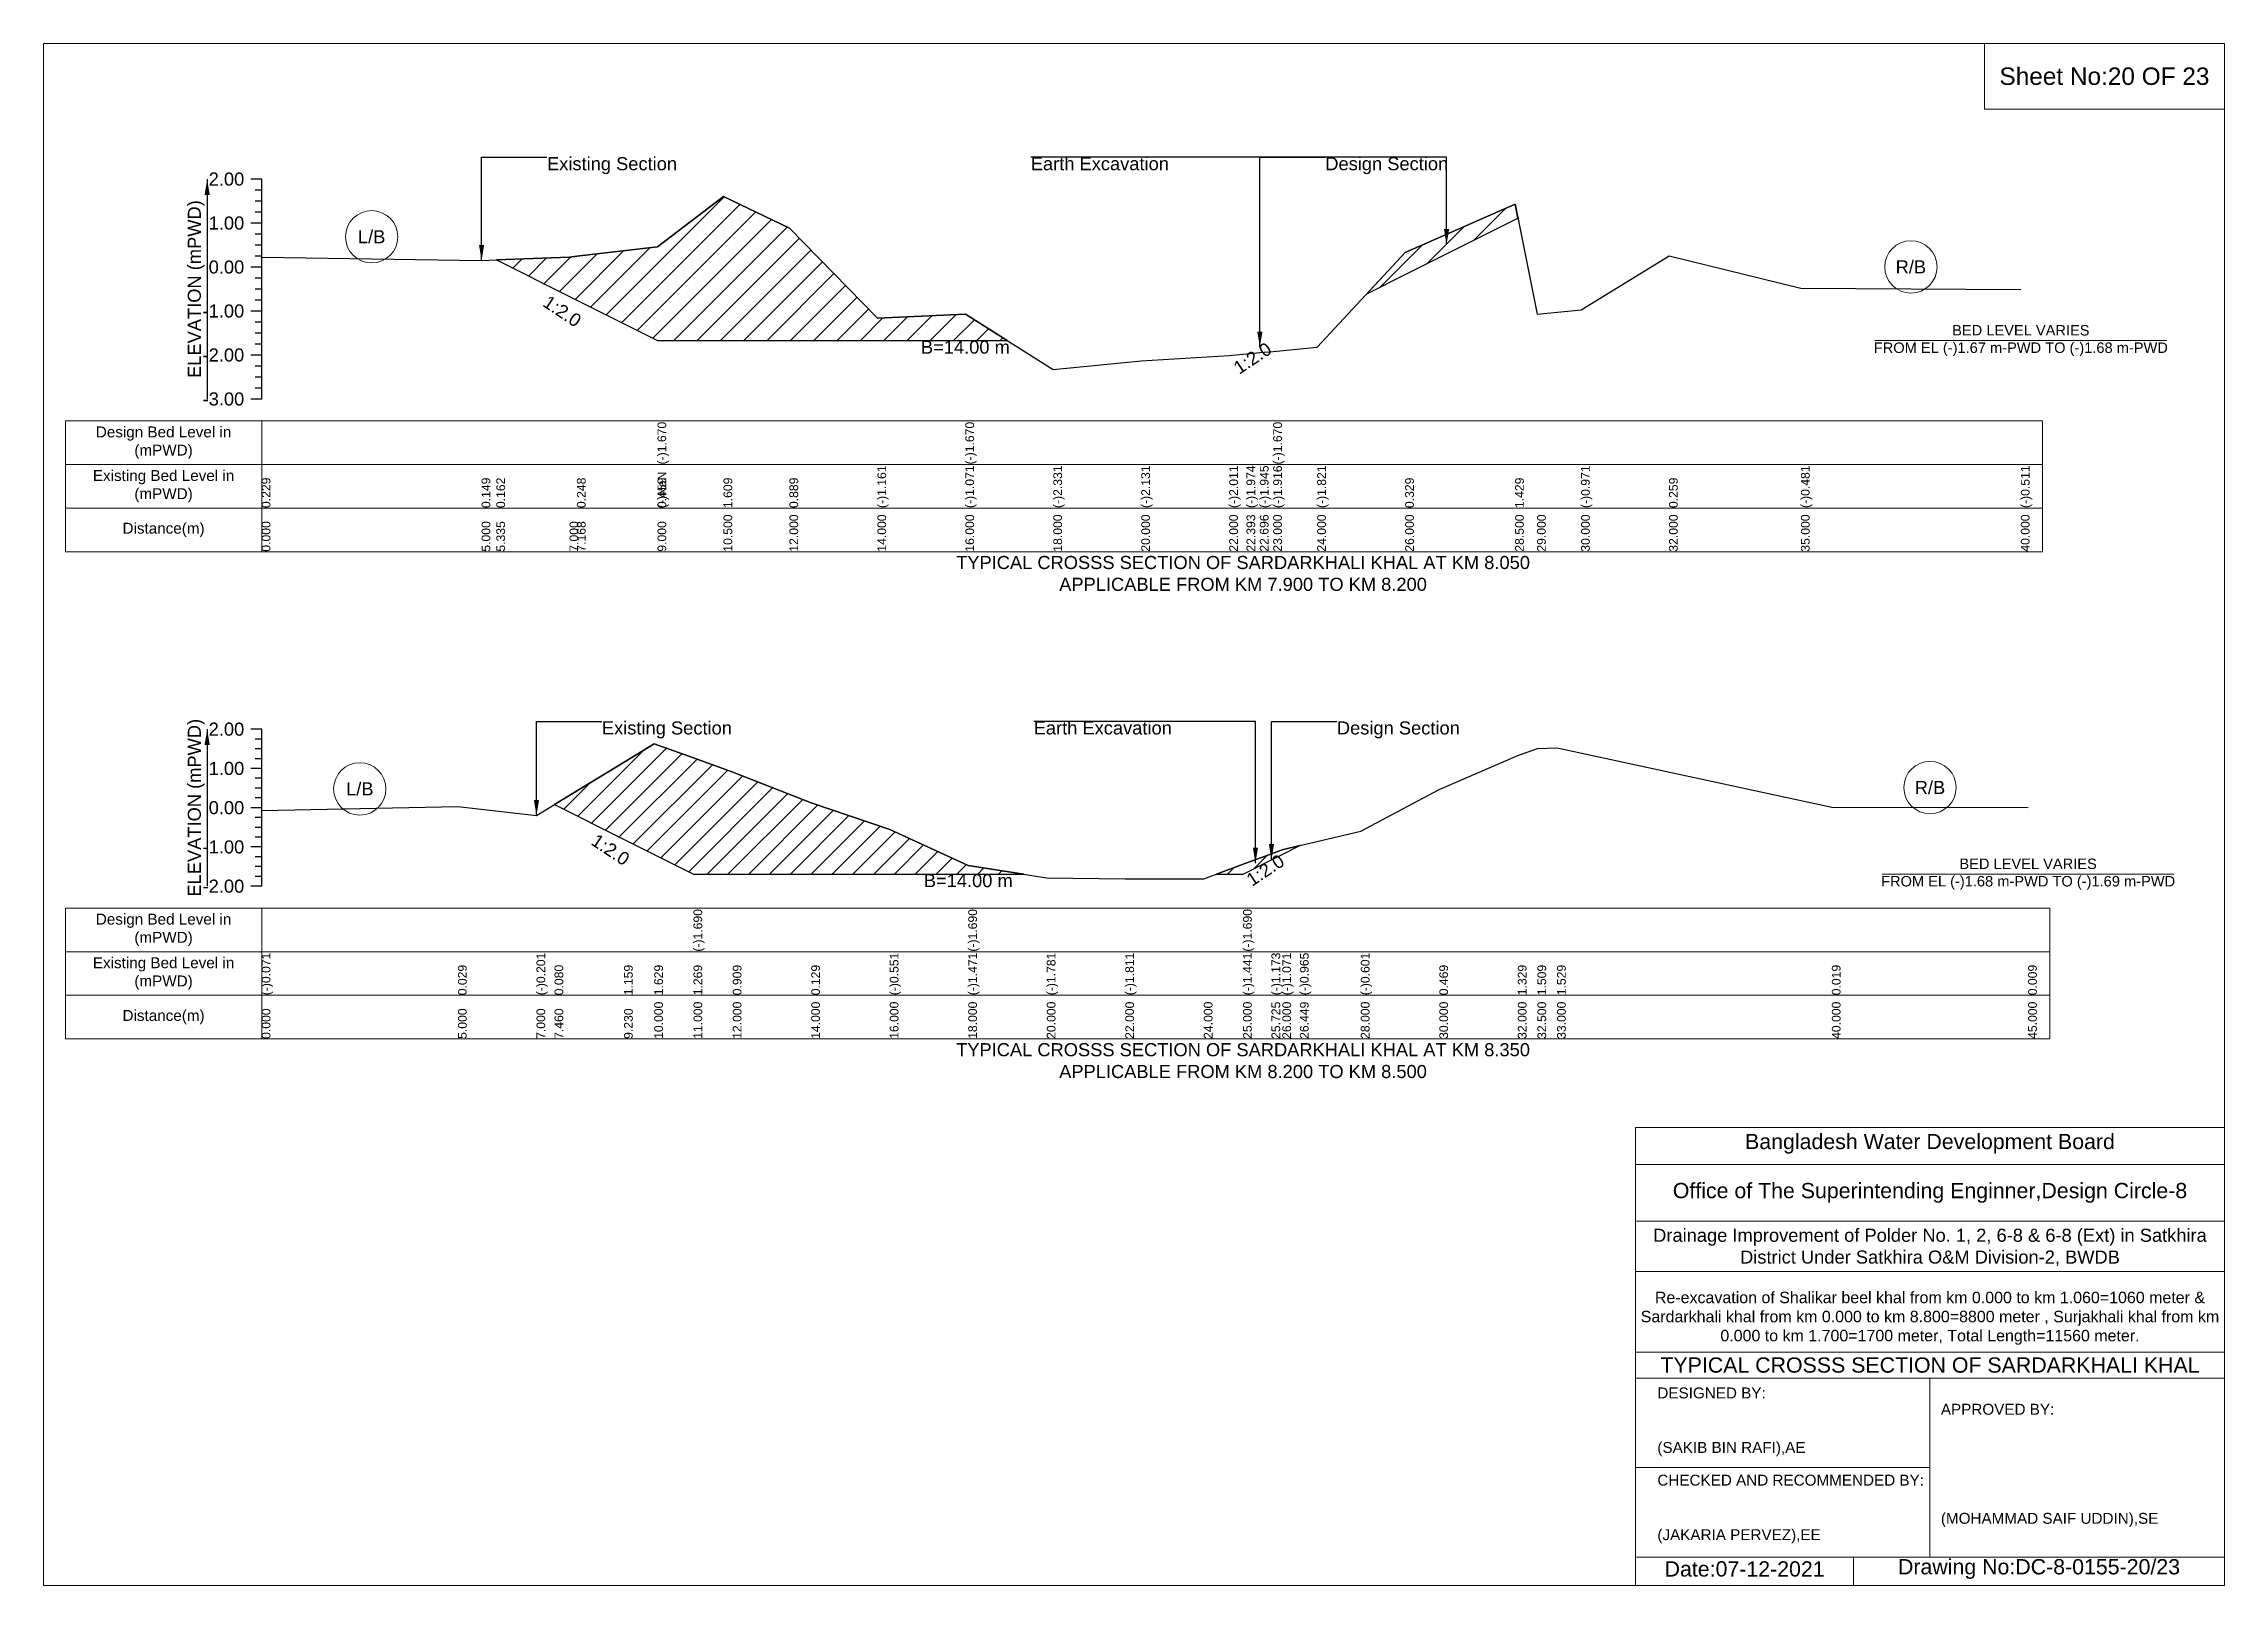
# Model space of a CAD drawing. Header units: inches. Extents: x 93000 to 506000, y -4242 to 0.
# Drawn here: x 290000 to 296000, y -4242 to 0 of the extents above; entities that cross this region are included whole.
import ezdxf

# ---------------------------------------------------------------- set-up
doc = ezdxf.new("R2010")
doc.units = ezdxf.units.IN
doc.header["$LTSCALE"] = 7
doc.header["$MEASUREMENT"] = 0
for name, color, linetype, lineweight in [('Cross section Data Border', 7, 'Continuous', 9), ('Cross Section Labels', 7, 'Continuous', 9), ('Existing_Bed_Level for Xsection', 7, 'Continuous', 25)]:
    doc.layers.add(name, color=color, linetype=linetype, lineweight=lineweight)
doc.styles.get("Standard").update_dxf_attribs({"font": 'arial.ttf'})
doc.dimstyles.get("Standard").update_dxf_attribs({"dimtxt": 0.18, "dimasz": 0.18, "dimexe": 0.18, "dimexo": 0.0625, "dimgap": 0.09, "dimtad": 0, "dimtih": 1, "dimtoh": 1, "dimdec": 4, "dimzin": 0, "dimdsep": 46, "dimtxsty": 'Standard', "dimcen": 0.09, "dimadec": 0, "dimazin": 0, "dimtfac": 1, "dimtdec": 4, "dimtofl": 0, "dimtmove": 0, "dimatfit": 3, "dimfxl": 1, "dimtolj": 1, "dimtzin": 0, "dimarcsym": 0})

msp = doc.modelspace()

# ---------------------------------------------------------------- texts
at = {"layer": 'Cross section Data Border', "char_height": 30, "width": 480, "attachment_point": 5}
for s, insert in [('Design Bed Level in (mPWD)', (290330, -1097.9)), ('Existing Bed Level in (mPWD)', (290330, -1217.9)), ('Distance(m)', (290330, -1337.9)), ('Design Bed Level in (mPWD)', (290330, -2438.4)), ('Existing Bed Level in (mPWD)', (290330, -2558.4)), ('Distance(m)', (290330, -2678.4))]:
    msp.add_mtext(s, dxfattribs=dict(at, insert=insert))
at = {"layer": 'Cross Section Labels'}
for s, insert, char_height, attachment_point in [('Sheet No:20 OF 23', (295670, -90), 48, 5), ('Existing Section', (291385, -312.4), 36, 1), ('Earth Excavation', (292716, -312.4), 36, 1), ('Design Section', (293526.3, -312.4), 36, 1), ('L/B', (290902.5, -531.6), 36, 5), ('R/B', (295137.5, -614.5), 36, 5), ('BED LEVEL VARIES ^JFROM EL (-)1.67 m-PWD TO (-)1.68 m-PWD', (295440, -817), 28.8, 5), ('B=14.00 m', (292536, -817), 36, 2), ('TYPICAL CROSSS SECTION OF SARDARKHALI KHAL AT KM 8.050^JAPPLICABLE FROM KM 7.900 TO KM 8.200', (293300, -1457.9), 36, 5), ('Existing Section', (291536, -1864.8), 36, 1), ('Earth Excavation', (292724, -1864.8), 36, 1), ('Design Section', (293558.2, -1864.8), 36, 1), ('L/B', (290870, -2050.7), 36, 5), ('R/B', (295190, -2046.9), 36, 5), ('BED LEVEL VARIES ^JFROM EL (-)1.68 m-PWD TO (-)1.69 m-PWD', (295460, -2284.9), 28.8, 5), ('B=14.00 m', (292544, -2284.9), 36, 2), ('TYPICAL CROSSS SECTION OF SARDARKHALI KHAL AT KM 8.350^JAPPLICABLE FROM KM 8.200 TO KM 8.500', (293300, -2798.4), 36, 5), ('Bangladesh Water Development Board', (295190, -3027), 42, 5), ('Office of The Superintending Enginner,Design Circle-8', (295190, -3162), 42, 5)]:
    msp.add_mtext(s, dxfattribs=dict(at, insert=insert, char_height=char_height, attachment_point=attachment_point))
at = {"layer": 'Cross Section Labels', "char_height": 36, "attachment_point": 2}
for insert, rotation in [((291437, -721.3), 326.30993), ((293316, -850.5), 33.69007), ((291569.9, -2202.9), 326.30993), ((293351.2, -2259.3), 33.69007)]:
    msp.add_mtext('1:2.0', dxfattribs=dict(at, insert=insert, rotation=rotation))
at = {"layer": 'Cross Section Labels'}
for s, insert, char_height, width, attachment_point in [('Drainage Improvement of Polder No. 1, 2, 6-8 & 6-8 (Ext) in Satkhira District Under Satkhira O&M Division-2, BWDB', (295190, -3312), 36, 1680, 5), ('Re-excavation of Shalikar beel khal from km 0.000 to km 1.060=1060 meter & Sardarkhali khal from km 0.000 to km 8.800=8800 meter , Surjakhali khal from km 0.000 to km 1.700=1700 meter, Total Length=11560 meter.', (295190, -3507), 31.4683, 1620, 5), ('TYPICAL CROSSS SECTION OF SARDARKHALI KHAL', (295190, -3636), 42, 1680, 5), ('DESIGNED BY:^J^J^J(SAKIB BIN RAFI),AE', (294440, -3792), 30, 840, 4), ('APPROVED BY:^J^J^J^J^J^J(MOHAMMAD SAIF UDDIN),SE', (295220, -3912), 30, 840, 4), ('CHECKED AND RECOMMENDED BY:^J^J^J(JAKARIA PERVEZ),EE', (294440, -4032), 30, 840, 4), ('Date:07-12-2021', (294680, -4197), 42, 840, 5), ('Drawing No:DC-8-0155-20/23', (295490, -4197), 42, 1320, 5)]:
    msp.add_mtext(s, dxfattribs=dict(at, insert=insert, char_height=char_height, width=width, attachment_point=attachment_point))
at = {"layer": 'Existing_Bed_Level for Xsection', "char_height": 36, "attachment_point": 6}
for s, insert in [('2.00', (290552, -372.9)), ('1.00', (290552, -493.9)), ('0.00', (290552, -614.9)), ('-1.00', (290552, -735.9)), ('-2.00', (290552, -856.9)), ('-3.00', (290552, -977.9)), ('2.00', (290552, -1886.4)), ('1.00', (290552, -1994.4)), ('0.00', (290552, -2102.4)), ('-1.00', (290552, -2210.4)), ('-2.00', (290552, -2318.4))]:
    msp.add_mtext(s, dxfattribs=dict(at, insert=insert))
at = {"layer": 'Existing_Bed_Level for Xsection', "rotation": 90}
for s, insert, char_height, attachment_point in [('ELEVATION (mPWD)', (290420, -675.4), 36, 5), ('(-)1.670', (291689, -1157.9), 24, 1), ('(-)1.670', (292536, -1157.9), 24, 1), ('(-)1.670', (293383, -1157.9), 24, 1), ('0.229', (290600, -1277.9), 24, 1), ('0.229', (290600, -1277.9), 24, 1), ('0.149', (291205, -1277.9), 24, 1), ('0.162', (291245.6, -1277.9), 24, 1), ('0.248', (291467.3, -1277.9), 24, 1), ('(-)NaN', (291689, -1277.9), 24, 1), ('(-)NaN', (291689, -1277.9), 24, 1), ('0.459', (291689, -1277.9), 24, 1), ('0.459', (291689, -1277.9), 24, 1), ('1.609', (291870.5, -1277.9), 24, 1), ('0.889', (292052, -1277.9), 24, 1), ('(-)1.161', (292294, -1277.9), 24, 1), ('(-)1.071', (292536, -1277.9), 24, 1), ('(-)1.071', (292536, -1277.9), 24, 1), ('(-)1.071', (292536, -1277.9), 24, 1), ('(-)2.331', (292778, -1277.9), 24, 1), ('(-)2.131', (293020, -1277.9), 24, 1), ('(-)2.011', (293262, -1277.9), 24, 1), ('(-)1.974', (293309.5, -1277.9), 24, 1), ('(-)1.945', (293346.3, -1277.9), 24, 1), ('(-)1.916', (293383, -1277.9), 24, 1), ('(-)1.916', (293383, -1277.9), 24, 1), ('(-)1.916', (293383, -1277.9), 24, 1), ('(-)1.821', (293504, -1277.9), 24, 1), ('0.329', (293746, -1277.9), 24, 1), ('1.429', (294048.5, -1277.9), 24, 1), ('(-)0.971', (294230, -1277.9), 24, 1), ('0.259', (294472, -1277.9), 24, 1), ('(-)0.481', (294835, -1277.9), 24, 1), ('(-)0.511', (295440, -1277.9), 24, 1), ('0.000', (290600, -1397.9), 24, 1), ('5.000', (291205, -1397.9), 24, 1), ('5.335', (291245.6, -1397.9), 24, 1), ('7.000', (291447, -1397.9), 24, 1), ('7.168', (291467.3, -1397.9), 24, 1), ('9.000', (291689, -1397.9), 24, 1), ('9.000', (291689, -1397.9), 24, 1), ('9.000', (291689, -1397.9), 24, 1), ('10.500', (291870.5, -1397.9), 24, 1), ('12.000', (292052, -1397.9), 24, 1), ('14.000', (292294, -1397.9), 24, 1), ('16.000', (292536, -1397.9), 24, 1), ('16.000', (292536, -1397.9), 24, 1), ('16.000', (292536, -1397.9), 24, 1), ('18.000', (292778, -1397.9), 24, 1), ('20.000', (293020, -1397.9), 24, 1), ('22.000', (293262, -1397.9), 24, 1), ('22.393', (293309.5, -1397.9), 24, 1), ('22.696', (293346.3, -1397.9), 24, 1), ('23.000', (293383, -1397.9), 24, 1), ('23.000', (293383, -1397.9), 24, 1), ('23.000', (293383, -1397.9), 24, 1), ('24.000', (293504, -1397.9), 24, 1), ('26.000', (293746, -1397.9), 24, 1), ('28.500', (294048.5, -1397.9), 24, 1), ('29.000', (294109, -1397.9), 24, 1), ('30.000', (294230, -1397.9), 24, 1), ('32.000', (294472, -1397.9), 24, 1), ('35.000', (294835, -1397.9), 24, 1), ('40.000', (295440, -1397.9), 24, 1), ('ELEVATION (mPWD)', (290420, -2102.4), 36, 5), ('(-)1.690', (291788, -2498.4), 24, 1), ('(-)1.690', (292544, -2498.4), 24, 1), ('(-)1.690', (293300, -2498.4), 24, 1), ('(-)0.071', (290600, -2618.4), 24, 1), ('(-)0.201', (291356, -2618.4), 24, 1), ('(-)0.551', (292328, -2618.4), 24, 1), ('(-)1.471', (292544, -2618.4), 24, 1), ('(-)1.471', (292544, -2618.4), 24, 1), ('(-)1.471', (292544, -2618.4), 24, 1), ('(-)1.781', (292760, -2618.4), 24, 1), ('(-)1.811', (292976, -2618.4), 24, 1), ('(-)1.811', (292976, -2618.4), 24, 1), ('(-)1.441', (293300, -2618.4), 24, 1), ('(-)1.441', (293300, -2618.4), 24, 1), ('(-)1.441', (293300, -2618.4), 24, 1), ('(-)1.173', (293378.2, -2618.4), 24, 1), ('(-)1.071', (293408, -2618.4), 24, 1), ('(-)0.965', (293456.5, -2618.4), 24, 1), ('(-)0.601', (293624, -2618.4), 24, 1), ('0.029', (291140, -2618.4), 24, 1), ('0.080', (291405.7, -2618.4), 24, 1), ('1.159', (291596.9, -2618.4), 24, 1), ('1.629', (291680, -2618.4), 24, 1), ('1.269', (291788, -2618.4), 24, 1), ('1.269', (291788, -2618.4), 24, 1), ('1.269', (291788, -2618.4), 24, 1), ('0.909', (291896, -2618.4), 24, 1), ('0.129', (292112, -2618.4), 24, 1), ('0.469', (293840, -2618.4), 24, 1), ('1.329', (294056, -2618.4), 24, 1), ('1.509', (294110, -2618.4), 24, 1), ('1.529', (294164, -2618.4), 24, 1), ('0.019', (294920, -2618.4), 24, 1), ('0.009', (295460, -2618.4), 24, 1), ('10.000', (291680, -2738.4), 24, 1), ('11.000', (291788, -2738.4), 24, 1), ('11.000', (291788, -2738.4), 24, 1), ('11.000', (291788, -2738.4), 24, 1), ('12.000', (291896, -2738.4), 24, 1), ('14.000', (292112, -2738.4), 24, 1), ('16.000', (292328, -2738.4), 24, 1), ('18.000', (292544, -2738.4), 24, 1), ('18.000', (292544, -2738.4), 24, 1), ('18.000', (292544, -2738.4), 24, 1), ('20.000', (292760, -2738.4), 24, 1), ('22.000', (292976, -2738.4), 24, 1), ('24.000', (293192, -2738.4), 24, 1), ('25.000', (293300, -2738.4), 24, 1), ('25.000', (293300, -2738.4), 24, 1), ('25.000', (293300, -2738.4), 24, 1), ('25.725', (293378.2, -2738.4), 24, 1), ('26.000', (293408, -2738.4), 24, 1), ('26.449', (293456.5, -2738.4), 24, 1), ('28.000', (293624, -2738.4), 24, 1), ('30.000', (293840, -2738.4), 24, 1), ('32.000', (294056, -2738.4), 24, 1), ('32.500', (294110, -2738.4), 24, 1), ('33.000', (294164, -2738.4), 24, 1), ('40.000', (294920, -2738.4), 24, 1), ('45.000', (295460, -2738.4), 24, 1), ('0.000', (290600, -2738.4), 24, 1), ('5.000', (291140, -2738.4), 24, 1), ('7.000', (291356, -2738.4), 24, 1), ('7.460', (291405.7, -2738.4), 24, 1), ('9.230', (291596.9, -2738.4), 24, 1)]:
    msp.add_mtext(s, dxfattribs=dict(at, insert=insert, char_height=char_height, attachment_point=attachment_point))

# ---------------------------------------------------------------- hatches: boundary and pattern name
at = {"layer": 'Existing_Bed_Level for Xsection'}
h = msp.add_hatch(dxfattribs=at)
h.set_pattern_fill('ANSI31', color=256, scale=363, style=0)
h.paths.add_polyline_path([(291245.6, -595.3), (291447, -696), (291467.3, -706.2), (291689, -817), (291870.5, -817), (292052, -817), (292294, -817), (292536, -817), (292651, -817), (292536, -744.5), (292294, -755.4), (292052, -507.4), (291870.5, -420.3), (291689, -559.4), (291467.3, -584.9), (291447, -587.2)])
h = msp.add_hatch(dxfattribs=at)
h.set_pattern_fill('ANSI31', color=256, scale=363, style=0)
h.paths.add_polyline_path([(293641, -688), (293746, -635.5), (294048.5, -484.3), (294056.2, -480.4), (294048.5, -442), (293746, -575.1)])
h = msp.add_hatch(dxfattribs=at)
h.set_pattern_fill('ANSI31', color=256, scale=324, style=0)
h.paths.add_polyline_path([(291405.7, -2093.8), (291596.9, -2189.4), (291680, -2230.9), (291788, -2284.9), (291896, -2284.9), (292112, -2284.9), (292328, -2284.9), (292544, -2284.9), (292696.6, -2284.9), (292544, -2261.3), (292328, -2161.9), (292112, -2088.5), (291896, -2004.2), (291788, -1965.4), (291680, -1926.5), (291596.9, -1977.2)])
h = msp.add_hatch(dxfattribs=at)
h.set_pattern_fill('ANSI31', color=256, scale=324, style=0)
h.paths.add_polyline_path([(293227.3, -2284.9), (293300, -2284.9), (293378.2, -2245.8), (293408, -2230.9), (293456.5, -2206.7), (293408, -2218.1), (293378.2, -2229.1), (293300, -2258)])

# ---------------------------------------------------------------- linework, layer by layer
at = {"layer": 'Cross section Data Border'}
for points in [[(290060, -1037.9), (295500, -1037.9), (295500, -1397.9), (290060, -1397.9)], [(290060, -2378.4), (295520, -2378.4), (295520, -2738.4), (290060, -2738.4)]]:
    msp.add_lwpolyline(points, close=True, dxfattribs=at)
for points in [[(290600, -1037.9), (290600, -1397.9)], [(290060, -1157.9), (295500, -1157.9)], [(290060, -1277.9), (295500, -1277.9)], [(290600, -2378.4), (290600, -2738.4)], [(290060, -2498.4), (295520, -2498.4)], [(290060, -2618.4), (295520, -2618.4)]]:
    msp.add_lwpolyline(points, dxfattribs=at)
at = {"layer": 'Cross Section Labels'}
for points in [[(290000, 0), (296000, 0), (296000, -4242), (290000, -4242)], [(295340, 0), (296000, 0), (296000, -180), (295340, -180)]]:
    msp.add_lwpolyline(points, close=True, dxfattribs=at)
for points in [[(295038.1, -817), (295841.9, -817)], [(295058.1, -2284.9), (295861.9, -2284.9)], [(294380, -4242), (294380, -2982), (296000, -2982)], [(294380, -3084), (296000, -3084)], [(294380, -3240), (296000, -3240)], [(294380, -3378), (296000, -3378)], [(294380, -3600), (296000, -3600)], [(294380, -3672), (296000, -3672)], [(295190, -3672), (295190, -4164)], [(294380, -3918), (295190, -3918)], [(294380, -4164), (296000, -4164)], [(294980, -4164), (294980, -4242)]]:
    msp.add_lwpolyline(points, dxfattribs=at)
for centre in [(290902.5, -531.6), (295137.5, -614.5), (290870, -2050.7), (295190, -2046.9)]:
    msp.add_circle(centre, 72, dxfattribs=at)
at = {"layer": 'Existing_Bed_Level for Xsection'}
for points in [[(290600, -372.9), (290570, -372.9)], [(290600, -403.2), (290582, -403.2)], [(290600, -977.9), (290600, -856.9), (290600, -735.9), (290600, -614.9), (290600, -493.9), (290600, -372.9)], [(290600, -433.4), (290582, -433.4)], [(290600, -463.7), (290582, -463.7)], [(290600, -587.2), (291205, -596.9), (291245.6, -595.3), (291447, -587.2), (291467.3, -584.9), (291689, -559.4), (291689, -559.4), (291870.5, -420.3), (292052, -507.4), (292294, -755.4), (292536, -744.5), (292536, -744.5), (292778, -897), (293020, -872.8), (293262, -858.3), (293309.5, -853.8), (293346.3, -850.3), (293383, -846.8), (293383, -846.8), (293504, -835.3), (293746, -575.1), (294048.5, -442), (294109, -744.5), (294230, -732.4), (294472, -583.6), (294835, -673.1), (295440, -676.8)], [(290600, -493.9), (290570, -493.9)], [(290600, -524.2), (290582, -524.2)], [(290600, -554.4), (290582, -554.4)], [(290600, -584.7), (290582, -584.7)], [(290600, -614.9), (290570, -614.9)], [(290600, -645.2), (290582, -645.2)], [(290600, -675.4), (290582, -675.4)], [(290600, -705.7), (290582, -705.7)], [(290600, -735.9), (290570, -735.9)], [(290600, -766.2), (290582, -766.2)], [(290600, -796.4), (290582, -796.4)], [(290600, -826.7), (290582, -826.7)], [(290600, -856.9), (290570, -856.9)], [(290600, -887.2), (290582, -887.2)], [(290600, -917.4), (290582, -917.4)], [(290600, -947.7), (290582, -947.7)], [(290600, -977.9), (290570, -977.9)], [(290600, -1886.4), (290570, -1886.4)], [(290600, -1913.4), (290582, -1913.4)], [(290600, -2318.4), (290600, -2210.4), (290600, -2102.4), (290600, -1994.4), (290600, -1886.4)], [(290600, -1940.4), (290582, -1940.4)], [(290600, -1967.4), (290582, -1967.4)], [(290600, -2110.1), (291140, -2099.3), (291356, -2124.1), (291405.7, -2093.8), (291596.9, -1977.2), (291680, -1926.5), (291788, -1965.4), (291788, -1965.4), (291896, -2004.2), (292112, -2088.5), (292328, -2161.9), (292544, -2261.3), (292544, -2261.3), (292760, -2294.8), (292976, -2298), (293192, -2298), (293300, -2258), (293300, -2258), (293378.2, -2229.1), (293408, -2218.1), (293456.5, -2206.7), (293624, -2167.3), (293840, -2051.8), (294056, -1958.9), (294110, -1939.4), (294164, -1937.3), (294920, -2100.4), (295460, -2101.4)], [(290600, -1994.4), (290570, -1994.4)], [(290600, -2021.4), (290582, -2021.4)], [(290600, -2048.4), (290582, -2048.4)], [(290600, -2075.4), (290582, -2075.4)], [(290600, -2102.4), (290570, -2102.4)], [(290600, -2129.4), (290582, -2129.4)], [(290600, -2156.4), (290582, -2156.4)], [(290600, -2210.4), (290570, -2210.4)], [(290600, -2183.4), (290582, -2183.4)], [(290600, -2237.4), (290582, -2237.4)], [(290600, -2264.4), (290582, -2264.4)], [(290600, -2318.4), (290570, -2318.4)], [(290600, -2291.4), (290582, -2291.4)]]:
    msp.add_lwpolyline(points, dxfattribs=at)
for points in [[(291245.6, -595.3), (291447, -696), (291467.3, -706.2), (291689, -817), (291689, -817), (291870.5, -817), (292052, -817), (292294, -817), (292536, -817), (292536, -817), (292651, -817), (292536, -744.5), (292536, -744.5), (292294, -755.4), (292052, -507.4), (291870.5, -420.3), (291689, -559.4), (291689, -559.4), (291467.3, -584.9), (291447, -587.2)], [(293641, -688), (293746, -635.5), (294048.5, -484.3), (294056.2, -480.4), (294048.5, -442), (293746, -575.1)], [(291405.7, -2093.8), (291596.9, -2189.4), (291680, -2230.9), (291788, -2284.9), (291788, -2284.9), (291896, -2284.9), (292112, -2284.9), (292328, -2284.9), (292544, -2284.9), (292544, -2284.9), (292696.6, -2284.9), (292544, -2261.3), (292544, -2261.3), (292328, -2161.9), (292112, -2088.5), (291896, -2004.2), (291788, -1965.4), (291788, -1965.4), (291680, -1926.5), (291596.9, -1977.2)], [(293227.3, -2284.9), (293300, -2284.9), (293300, -2284.9), (293378.2, -2245.8), (293408, -2230.9), (293456.5, -2206.7), (293456.5, -2206.7), (293456.5, -2206.7), (293408, -2218.1), (293378.2, -2229.1), (293300, -2258), (293300, -2258)]]:
    msp.add_lwpolyline(points, close=True, dxfattribs=at)

msp.set_redraw_order([(e.dxf.handle, doc.entitydb.next_handle()) for e in msp.query("TEXT MTEXT ATTDEF DIMENSION ARC_DIMENSION")])  # texts and dimensions are drawn at this point

# ---------------------------------------------------------------- leaders
at = {"layer": 'Cross Section Labels', "annotation_type": 0, "has_hookline": 1}
for points, hookline_direction, text_width in [([(291205, -596.9), (291205, -312.4), (291384.9, -312.4)], 0, 350.4), ([(293859.9, -553.7), (293859.9, -312.4), (292716.1, -312.4)], 1, 372.7), ([(293346.3, -835.4), (293346.3, -312.4), (293526.2, -312.4)], 0, 330.9), ([(291356, -2124.1), (291356, -1864.8), (291535.9, -1864.8)], 0, 350.4), ([(293334.1, -2255), (293334.1, -1864.8), (292724.1, -1864.8)], 1, 372.7), ([(293378.2, -2245.8), (293378.2, -1864.8), (293558.2, -1864.8)], 0, 330.9)]:
    msp.add_leader(points, dimstyle='Standard', override={"dimasz": 43.2}, dxfattribs=dict(at, hookline_direction=hookline_direction, text_width=text_width))
at = {"layer": 'Existing_Bed_Level for Xsection'}
for points in [[(290450, -372.9), (290450, -977.9)], [(290450, -1886.4), (290450, -2318.4)]]:
    msp.add_leader(points, dimstyle='Standard', override={"dimasz": 43.2}, dxfattribs=at)

doc.saveas('drawing.dxf')
